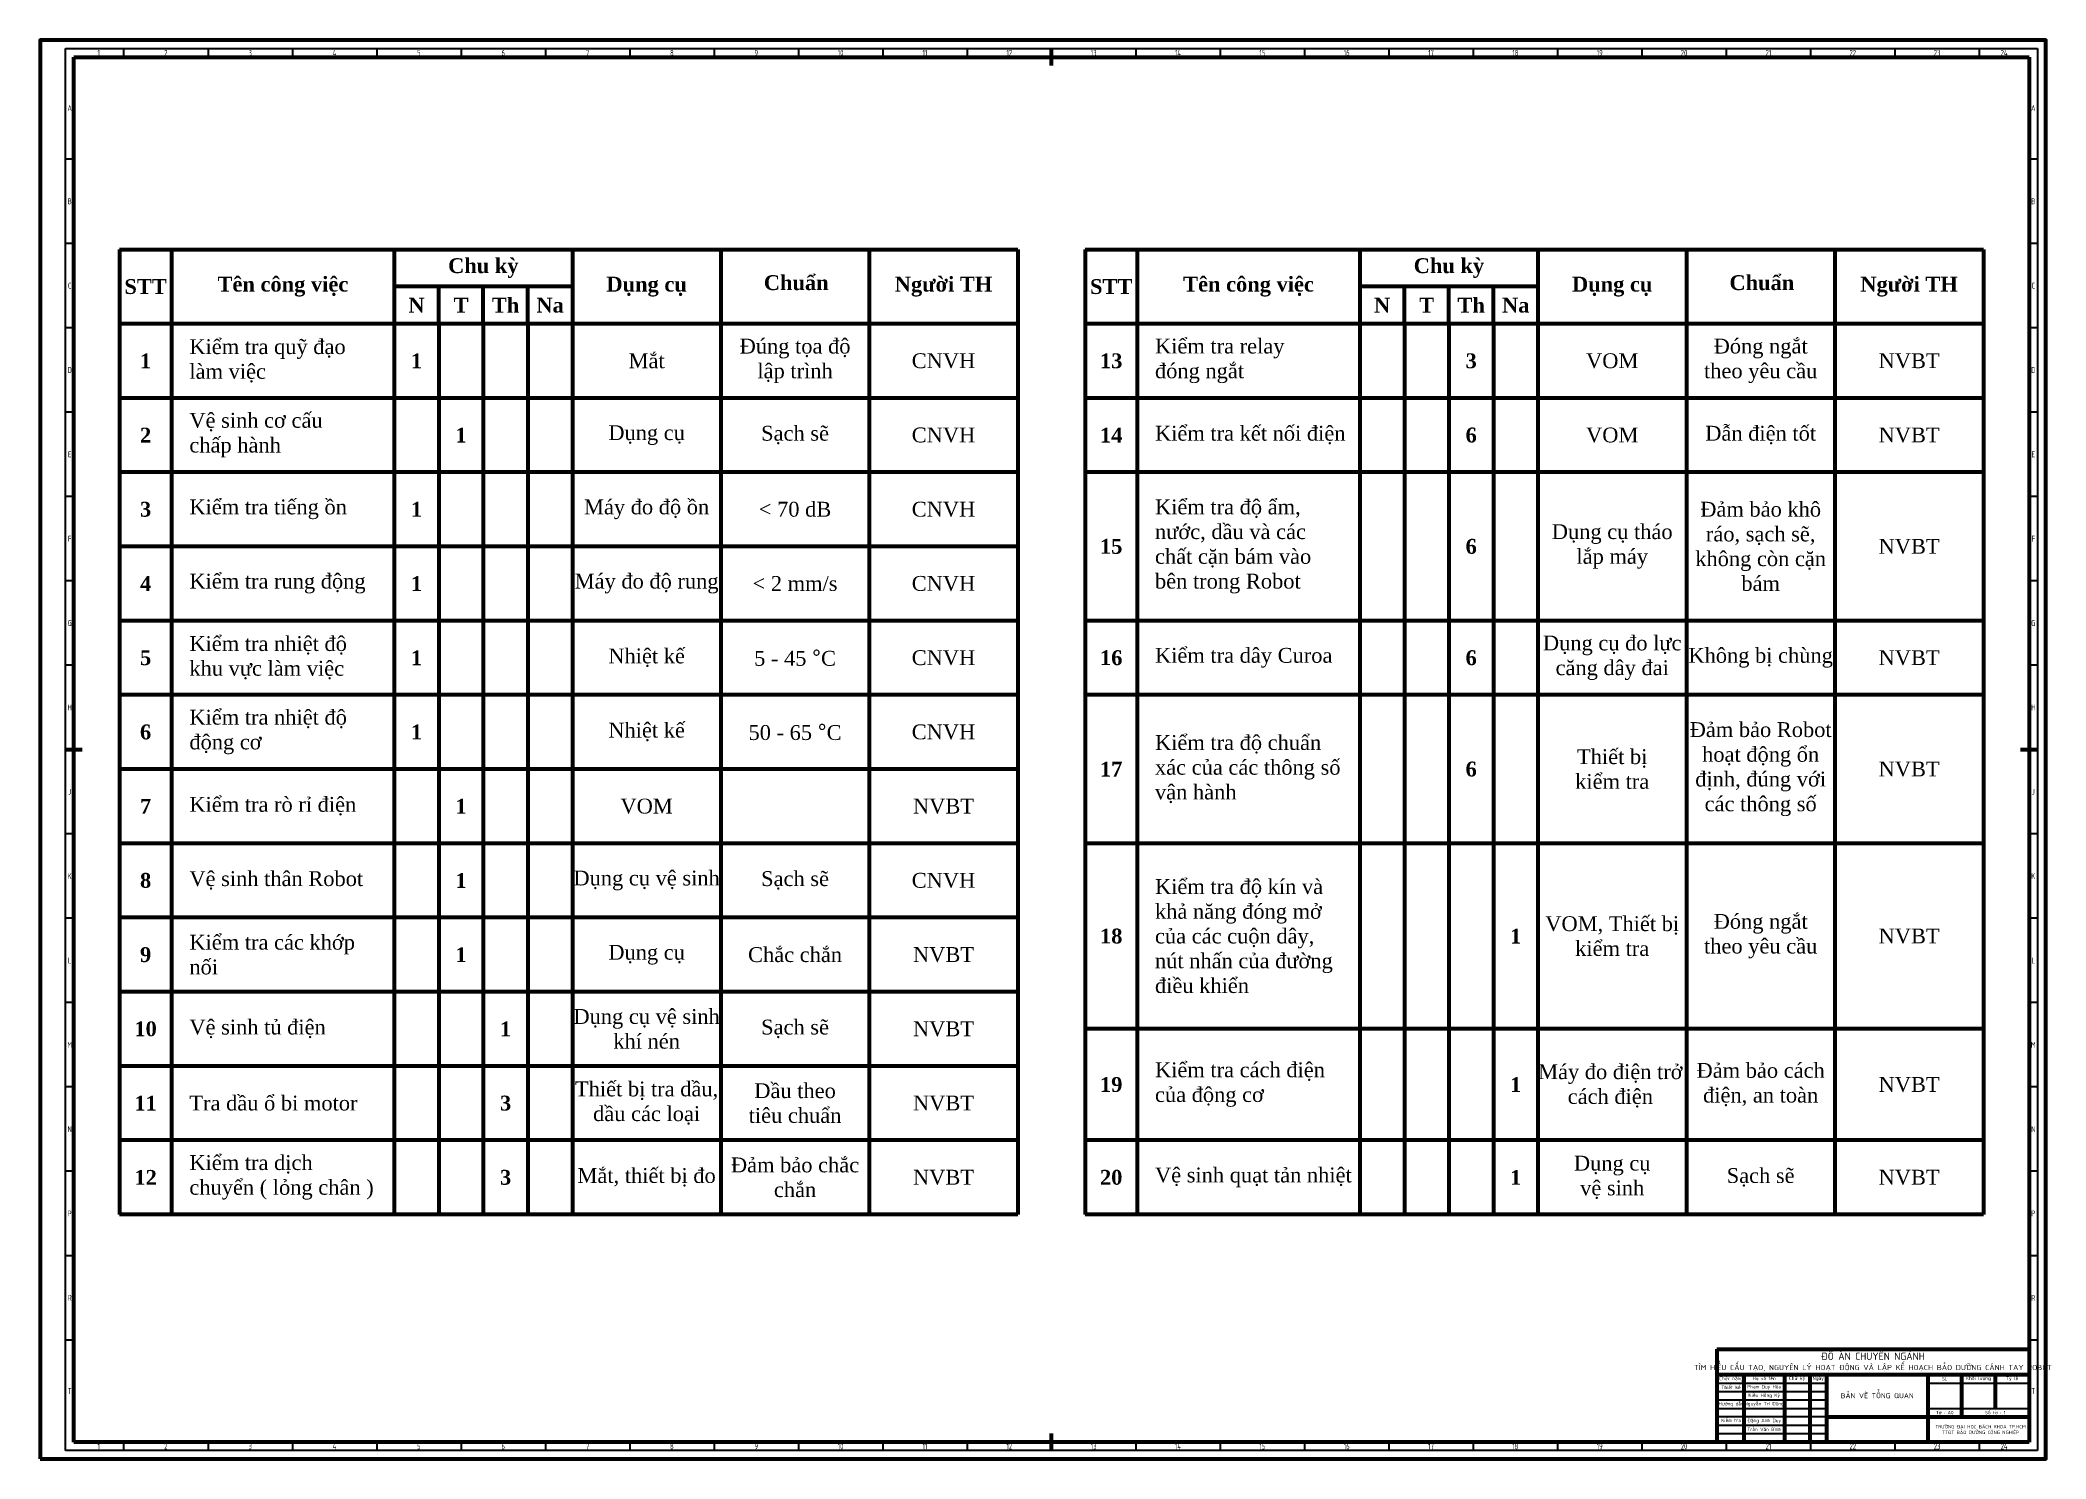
# Model space of a CAD drawing. Header units: millimetres. Extents: x -419 to 9215, y 1224 to 3301.
# Drawn here: x 8026 to 9215, y 1224 to 2065 of the extents above; entities that cross this region are included whole.
import ezdxf

# ---------------------------------------------------------------- set-up
doc = ezdxf.new("R2010")
doc.units = ezdxf.units.MM
for name, color, linetype, lineweight in [('0.7mm', 7, 'Continuous', 70), ('Chu', 241, 'Continuous', 35), ('d', 7, 'Continuous', 35), ('Net 0.35', 20, 'Continuous', 35), ('Net 0.7', 7, 'Continuous', 70)]:
    doc.layers.add(name, color=color, linetype=linetype, lineweight=lineweight)
doc.styles.add('SLDTEXTSTYLE1', font='TXT', dxfattribs={"width": 0.7})
doc.styles.get("Standard").update_dxf_attribs({"font": 'arial.ttf'})

msp = doc.modelspace()

# ---------------------------------------------------------------- texts
at = {"layer": '0.7mm', "char_height": 8.8, "attachment_point": 5}
for s, insert in [('{\\fTimes New Roman|b1|i0|c0|p18;Chu kỳ}', (8289, 1930.1)), ('{\\fTimes New Roman|b1|i0|c0|p18;Chuẩn}', (8474.5, 1921.4)), ('{\\fTimes New Roman|b1|i0|c0|p18;Chu kỳ}', (8861.4, 1930.1)), ('{\\fTimes New Roman|b1|i0|c0|p18;Chuẩn}', (9046.9, 1921.4)), ('{\\fTimes New Roman|b1|i0|c0|p18;STT}', (8088.8, 1919.1)), ('{\\fTimes New Roman|b1|i0|c0|p18;Tên công việc}', (8170.2, 1919.1)), ('{\\fTimes New Roman|b1|i0|c0|p18;Dụng cụ}', (8385.8, 1919.1)), ('{\\fTimes New Roman|b1|i0|c0|p18;Người TH}', (8561.8, 1919.1)), ('{\\fTimes New Roman|b1|i0|c0|p18;STT}', (8661.2, 1919.1)), ('{\\fTimes New Roman|b1|i0|c0|p18;Tên công việc}', (8742.6, 1919.1)), ('{\\fTimes New Roman|b1|i0|c0|p18;Dụng cụ}', (8958.2, 1919.1)), ('{\\fTimes New Roman|b1|i0|c0|p18;Người TH}', (9134.2, 1919.1)), ('{\\fTimes New Roman|b1|i0|c0|p18;N}', (8249.4, 1908.1)), ('{\\fTimes New Roman|b1|i0|c0|p18;T}', (8275.8, 1908.1)), ('{\\fTimes New Roman|b1|i0|c0|p18;Th}', (8302.2, 1908.1)), ('{\\fTimes New Roman|b1|i0|c0|p18;Na}', (8328.6, 1908.1)), ('{\\fTimes New Roman|b1|i0|c0|p18;N}', (8821.8, 1908.1)), ('{\\fTimes New Roman|b1|i0|c0|p18;T}', (8848.2, 1908.1)), ('{\\fTimes New Roman|b1|i0|c0|p18;Th}', (8874.6, 1908.1)), ('{\\fTimes New Roman|b1|i0|c0|p18;Na}', (8901, 1908.1)), ('{\\fTimes New Roman|b1|i0|c0|p18;1}', (8088.8, 1875.1)), ('\\pxql;{\\fTimes New Roman|b0|i0|c0|p18;Kiểm tra quỹ đạo làm việc}', (8170.2, 1875.1)), ('{\\fTimes New Roman|b1|i0|c0|p18;1}', (8249.4, 1875.1)), ('{\\fTimes New Roman|b0|i0|c0|p18;Mắt}', (8385.8, 1875.1)), ('{\\fTimes New Roman|b0|i0|c0|p18;Đúng tọa độ\\Plập trình}', (8473.8, 1875.1)), ('{\\fTimes New Roman|b0|i0|c0|p18;CNVH}', (8561.8, 1875.1)), ('{\\fTimes New Roman|b1|i0|c0|p18;13}', (8661.2, 1875.1)), ('\\pxql;{\\fTimes New Roman|b0|i0|c0|p18;Kiểm tra relay \\Pđóng ngắt}', (8742.6, 1875.1)), ('{\\fTimes New Roman|b1|i0|c0|p18;3}', (8874.6, 1875.1)), ('{\\fTimes New Roman|b0|i0|c0|p18;VOM}', (8958.2, 1875.1)), ('{\\fTimes New Roman|b0|i0|c0|p18;Đóng ngắt\\Ptheo yêu cầu}', (9046.2, 1875.1)), ('{\\fTimes New Roman|b0|i0|c0|p18;NVBT}', (9134.2, 1875.1)), ('\\pxql;{\\fTimes New Roman|b0|i0|c0|p18;Vệ sinh cơ cấu \\Pchấp hành}', (8170.2, 1831.1)), ('{\\fTimes New Roman|b1|i0|c0|p18;2}', (8088.8, 1831.1)), ('{\\fTimes New Roman|b1|i0|c0|p18;1}', (8275.8, 1831.1)), ('{\\fTimes New Roman|b0|i0|c0|p18;Dụng cụ}', (8385.8, 1831.1)), ('{\\fTimes New Roman|b0|i0|c0|p18;Sạch sẽ}', (8473.8, 1831.1)), ('{\\fTimes New Roman|b0|i0|c0|p18;CNVH}', (8561.8, 1831.1)), ('{\\fTimes New Roman|b1|i0|c0|p18;14}', (8661.2, 1831.1)), ('\\pxql;{\\fTimes New Roman|b0|i0|c0|p18;Kiểm tra kết nối điện}', (8742.6, 1831.1)), ('{\\fTimes New Roman|b1|i0|c0|p18;6}', (8874.6, 1831.1)), ('{\\fTimes New Roman|b0|i0|c0|p18;VOM}', (8958.2, 1831.1)), ('{\\fTimes New Roman|b0|i0|c0|p18;Dẫn điện tốt}', (9046.2, 1831.1)), ('{\\fTimes New Roman|b0|i0|c0|p18;NVBT}', (9134.2, 1831.1)), ('{\\fTimes New Roman|b1|i0|c0|p18;3}', (8088.8, 1787.1)), ('\\pxql;{\\fTimes New Roman|b0|i0|c0|p18;Kiểm tra tiếng ồn}', (8170.2, 1787.1)), ('{\\fTimes New Roman|b1|i0|c0|p18;1}', (8249.4, 1787.1)), ('{\\fTimes New Roman|b0|i0|c0|p18;Máy đo độ ồn}', (8385.8, 1787.1)), ('{\\fTimes New Roman|b0|i0|c0|p18;< 70 dB}', (8473.8, 1787.1)), ('{\\fTimes New Roman|b0|i0|c0|p18;CNVH}', (8561.8, 1787.1)), ('\\pxql;{\\fTimes New Roman|b0|i0|c0|p18;Kiểm tra độ ẩm, nước, dầu và các chất cặn bám vào bên trong Robot}', (8742.6, 1765.1)), ('{\\fTimes New Roman|b0|i0|c0|p18;Đảm bảo khô\\Práo, sạch sẽ,\\Pkhông còn cặn\\Pbám}', (9046.2, 1765.1)), ('{\\fTimes New Roman|b0|i0|c0|p18;Dụng cụ tháo\\Plắp máy}', (8958.2, 1765.1)), ('{\\fTimes New Roman|b1|i0|c0|p18;15}', (8661.2, 1765.1)), ('{\\fTimes New Roman|b1|i0|c0|p18;6}', (8874.6, 1765.1)), ('{\\fTimes New Roman|b0|i0|c0|p18;NVBT}', (9134.2, 1765.1)), ('\\pxql;{\\fTimes New Roman|b0|i0|c0|p18;Kiểm tra rung động}', (8170.2, 1743.1)), ('{\\fTimes New Roman|b0|i0|c0|p18;Máy đo độ rung}', (8385.8, 1743.1)), ('{\\fTimes New Roman|b1|i0|c0|p18;4}', (8088.8, 1743.1)), ('{\\fTimes New Roman|b1|i0|c0|p18;1}', (8249.4, 1743.1)), ('{\\fTimes New Roman|b0|i0|c0|p18;< 2 mm/s}', (8473.8, 1743.1)), ('{\\fTimes New Roman|b0|i0|c0|p18;CNVH}', (8561.8, 1743.1)), ('\\pxql;{\\fTimes New Roman|b0|i0|c0|p18;Kiểm tra nhiệt độ\\Pkhu vực làm việc}', (8170.2, 1699.1)), ('{\\fTimes New Roman|b0|i0|c0|p18;Dụng cụ đo lực\\Pcăng dây đai}', (8958.2, 1699.1)), ('{\\fTimes New Roman|b1|i0|c0|p18;5}', (8088.8, 1699.1)), ('{\\fTimes New Roman|b1|i0|c0|p18;1}', (8249.4, 1699.1)), ('{\\fTimes New Roman|b0|i0|c0|p18;Nhiệt kế}', (8385.8, 1699.1)), ('{\\fTimes New Roman|b0|i0|c0|p18;5 - 45 \\fArial|b0|i0|c0|p34;\\H1.08333x;°\\fTimes New Roman|b0|i0|c0|p18;\\H0.92308x;C}', (8473.8, 1699.1)), ('{\\fTimes New Roman|b0|i0|c0|p18;CNVH}', (8561.8, 1699.1)), ('{\\fTimes New Roman|b1|i0|c0|p18;16}', (8661.2, 1699.1)), ('\\pxql;{\\fTimes New Roman|b0|i0|c0|p18;Kiểm tra dây Curoa}', (8742.6, 1699.1)), ('{\\fTimes New Roman|b1|i0|c0|p18;6}', (8874.6, 1699.1)), ('{\\fTimes New Roman|b0|i0|c0|p18;Không bị chùng}', (9046.2, 1699.1)), ('{\\fTimes New Roman|b0|i0|c0|p18;NVBT}', (9134.2, 1699.1)), ('\\pxql;{\\fTimes New Roman|b0|i0|c0|p18;Kiểm tra nhiệt độ\\Pđộng cơ}', (8170.2, 1655.1)), ('{\\fTimes New Roman|b1|i0|c0|p18;6}', (8088.8, 1655.1)), ('{\\fTimes New Roman|b1|i0|c0|p18;1}', (8249.4, 1655.1)), ('{\\fTimes New Roman|b0|i0|c0|p18;Nhiệt kế}', (8385.8, 1655.1)), ('{\\fTimes New Roman|b0|i0|c0|p18;50 - 65 \\fArial|b0|i0|c0|p34;\\H1.08333x;°\\fTimes New Roman|b0|i0|c0|p18;\\H0.92308x;C}', (8473.8, 1655.1)), ('{\\fTimes New Roman|b0|i0|c0|p18;CNVH}', (8561.8, 1655.1)), ('\\pxql;{\\fTimes New Roman|b0|i0|c0|p18;Kiểm tra độ chuẩn xác của các thông số vận hành}', (8742.6, 1633.1)), ('{\\fTimes New Roman|b0|i0|c0|p18;Đảm bảo Robot\\Phoạt động ổn\\Pđịnh, đúng với\\Pcác thông số}', (9046.2, 1633.1)), ('{\\fTimes New Roman|b0|i0|c0|p18;Thiết bị \\Pkiểm tra}', (8958.2, 1633.1)), ('{\\fTimes New Roman|b1|i0|c0|p18;17}', (8661.2, 1633.1)), ('{\\fTimes New Roman|b1|i0|c0|p18;6}', (8874.6, 1633.1)), ('{\\fTimes New Roman|b0|i0|c0|p18;NVBT}', (9134.2, 1633.1)), ('\\pxql;{\\fTimes New Roman|b0|i0|c0|p18;Kiểm tra rò rỉ điện}', (8170.2, 1611.1)), ('{\\fTimes New Roman|b1|i0|c0|p18;7}', (8088.8, 1611.1)), ('{\\fTimes New Roman|b1|i0|c0|p18;1}', (8275.8, 1611.1)), ('{\\fTimes New Roman|b0|i0|c0|p18;VOM}', (8385.8, 1611.1)), ('{\\fTimes New Roman|b0|i0|c0|p18;NVBT}', (8561.8, 1611.1)), ('{\\fTimes New Roman|b1|i0|c0|p18;8}', (8088.8, 1567.1)), ('\\pxql;{\\fTimes New Roman|b0|i0|c0|p18;Vệ sinh thân Robot}', (8170.2, 1567.1)), ('{\\fTimes New Roman|b1|i0|c0|p18;1}', (8275.8, 1567.1)), ('{\\fTimes New Roman|b0|i0|c0|p18;Dụng cụ vệ sinh}', (8385.8, 1567.1)), ('{\\fTimes New Roman|b0|i0|c0|p18;Sạch sẽ}', (8473.8, 1567.1)), ('{\\fTimes New Roman|b0|i0|c0|p18;CNVH}', (8561.8, 1567.1)), ('\\pxql;{\\fTimes New Roman|b0|i0|c0|p18;Kiểm tra độ kín và khả năng đóng mở của các cuộn dây, nút nhấn của đường điều khiển}', (8742.6, 1534.1)), ('{\\fTimes New Roman|b0|i0|c0|p18;VOM, Thiết bị \\Pkiểm tra}', (8958.2, 1534.1)), ('{\\fTimes New Roman|b0|i0|c0|p18;Đóng ngắt\\Ptheo yêu cầu}', (9046.2, 1534.1)), ('\\pxql;{\\fTimes New Roman|b0|i0|c0|p18;Kiểm tra các khớp nối}', (8170.2, 1523.1)), ('{\\fTimes New Roman|b1|i0|c0|p18;18}', (8661.2, 1534.1)), ('{\\fTimes New Roman|b1|i0|c0|p18;1}', (8901, 1534.1)), ('{\\fTimes New Roman|b0|i0|c0|p18;NVBT}', (9134.2, 1534.1)), ('{\\fTimes New Roman|b1|i0|c0|p18;9}', (8088.8, 1523.1)), ('{\\fTimes New Roman|b1|i0|c0|p18;1}', (8275.8, 1523.1)), ('{\\fTimes New Roman|b0|i0|c0|p18;Dụng cụ}', (8385.8, 1523.1)), ('{\\fTimes New Roman|b0|i0|c0|p18;Chắc chắn}', (8473.8, 1523.1)), ('{\\fTimes New Roman|b0|i0|c0|p18;NVBT}', (8561.8, 1523.1)), ('{\\fTimes New Roman|b0|i0|c0|p18;Dụng cụ vệ sinh\\Pkhí nén}', (8385.8, 1479.1)), ('{\\fTimes New Roman|b1|i0|c0|p18;10}', (8088.8, 1479.1)), ('\\pxql;{\\fTimes New Roman|b0|i0|c0|p18;Vệ sinh tủ điện}', (8170.2, 1479.1)), ('{\\fTimes New Roman|b1|i0|c0|p18;1}', (8302.2, 1479.1)), ('{\\fTimes New Roman|b0|i0|c0|p18;Sạch sẽ}', (8473.8, 1479.1)), ('{\\fTimes New Roman|b0|i0|c0|p18;NVBT}', (8561.8, 1479.1)), ('{\\fTimes New Roman|b1|i0|c0|p18;19}', (8661.2, 1446.1)), ('\\pxql;{\\fTimes New Roman|b0|i0|c0|p18;Kiểm tra cách điện của động cơ}', (8742.6, 1446.1)), ('{\\fTimes New Roman|b0|i0|c0|p18;Máy đo điện trở\\Pcách điện}', (8957.1, 1445.3)), ('{\\fTimes New Roman|b0|i0|c0|p18;Đảm bảo cách\\Pđiện, an toàn}', (9046.2, 1446.1)), ('{\\fTimes New Roman|b1|i0|c0|p18;11}', (8088.8, 1435.1)), ('\\pxql;{\\fTimes New Roman|b0|i0|c0|p18;Tra dầu ổ bi motor}', (8170.2, 1435.1)), ('{\\fTimes New Roman|b1|i0|c0|p18;3}', (8302.2, 1435.1)), ('{\\fTimes New Roman|b0|i0|c0|p18;Thiết bị tra dầu,\\Pdầu các loại}', (8385.8, 1435.1)), ('{\\fTimes New Roman|b0|i0|c0|p18;Dầu theo \\Ptiêu chuẩn}', (8473.8, 1435.1)), ('{\\fTimes New Roman|b0|i0|c0|p18;NVBT}', (8561.8, 1435.1)), ('{\\fTimes New Roman|b1|i0|c0|p18;1}', (8901, 1446.1)), ('{\\fTimes New Roman|b0|i0|c0|p18;NVBT}', (9134.2, 1446.1)), ('\\pxql;{\\fTimes New Roman|b0|i0|c0|p18;Kiểm tra dịch chuyển ( lỏng chân )}', (8170.2, 1391.1)), ('{\\fTimes New Roman|b0|i0|c0|p18;Đảm bảo chắc\\Pchắn}', (8473.8, 1391.1)), ('{\\fTimes New Roman|b0|i0|c0|p18;Dụng cụ \\Pvệ sinh}', (8958.2, 1391.1)), ('{\\fTimes New Roman|b1|i0|c0|p18;12}', (8088.8, 1391.1)), ('{\\fTimes New Roman|b1|i0|c0|p18;3}', (8302.2, 1391.1)), ('{\\fTimes New Roman|b0|i0|c0|p18;Mắt, thiết bị đo}', (8385.8, 1391.1)), ('{\\fTimes New Roman|b0|i0|c0|p18;NVBT}', (8561.8, 1391.1)), ('{\\fTimes New Roman|b1|i0|c0|p18;20}', (8661.2, 1391.1)), ('\\pxql;{\\fTimes New Roman|b0|i0|c0|p18;Vệ sinh quạt tản nhiệt}', (8742.6, 1391.1)), ('{\\fTimes New Roman|b1|i0|c0|p18;1}', (8901, 1391.1)), ('{\\fTimes New Roman|b0|i0|c0|p18;Sạch sẽ}', (9046.2, 1391.1)), ('{\\fTimes New Roman|b0|i0|c0|p18;NVBT}', (9134.2, 1391.1))]:
    msp.add_mtext_dynamic_manual_height_columns(s, width=110.885, gutter_width=17.6, heights=[0], dxfattribs=dict(at, insert=insert))
at = {"layer": 'Chu', "char_height": 3.5, "attachment_point": 5, "style": 'SLDTEXTSTYLE1'}
for s, insert in [('{\\fTCVN 7284|b0|i0|c0|p34;1}', (8061, 2057.7)), ('{\\fTCVN 7284|b0|i0|c0|p34;2}', (8100.8, 2057.7)), ('{\\fTCVN 7284|b0|i0|c0|p34;3}', (8150.8, 2057.7)), ('{\\fTCVN 7284|b0|i0|c0|p34;4}', (8200.8, 2057.7)), ('{\\fTCVN 7284|b0|i0|c0|p34;5}', (8250.8, 2057.7)), ('{\\fTCVN 7284|b0|i0|c0|p34;6}', (8300.8, 2057.7)), ('{\\fTCVN 7284|b0|i0|c0|p34;7}', (8350.8, 2057.7)), ('{\\fTCVN 7284|b0|i0|c0|p34;8}', (8400.8, 2057.7)), ('{\\fTCVN 7284|b0|i0|c0|p34;9}', (8450.8, 2057.7)), ('{\\fTCVN 7284|b0|i0|c0|p34;10}', (8500.8, 2057.7)), ('{\\fTCVN 7284|b0|i0|c0|p34;11}', (8550.8, 2057.7)), ('{\\fTCVN 7284|b0|i0|c0|p34;12}', (8600.8, 2057.7)), ('{\\fTCVN 7284|b0|i0|c0|p34;13}', (8650.8, 2057.7)), ('{\\fTCVN 7284|b0|i0|c0|p34;14}', (8700.8, 2057.7)), ('{\\fTCVN 7284|b0|i0|c0|p34;15}', (8750.8, 2057.7)), ('{\\fTCVN 7284|b0|i0|c0|p34;16}', (8800.8, 2057.7)), ('{\\fTCVN 7284|b0|i0|c0|p34;17}', (8850.8, 2057.7)), ('{\\fTCVN 7284|b0|i0|c0|p34;18}', (8900.8, 2057.7)), ('{\\fTCVN 7284|b0|i0|c0|p34;19}', (8950.8, 2057.7)), ('{\\fTCVN 7284|b0|i0|c0|p34;20}', (9000.8, 2057.7)), ('{\\fTCVN 7284|b0|i0|c0|p34;21}', (9050.8, 2057.7)), ('{\\fTCVN 7284|b0|i0|c0|p34;22}', (9100.8, 2057.7)), ('{\\fTCVN 7284|b0|i0|c0|p34;23}', (9150.8, 2057.7)), ('{\\fTCVN 7284|b0|i0|c0|p34;24}', (9190.5, 2057.7)), ('{\\fTCVN 7284|b0|i0|c0|p34;A}', (8043.8, 2025)), ('{\\fTCVN 7284|b0|i0|c0|p34;A}', (9207.8, 2025)), ('{\\fTCVN 7284|b0|i0|c0|p34;B}', (8043.8, 1969.7)), ('{\\fTCVN 7284|b0|i0|c0|p34;B}', (9207.8, 1969.7)), ('{\\fTCVN 7284|b0|i0|c0|p34;C}', (8043.8, 1919.7)), ('{\\fTCVN 7284|b0|i0|c0|p34;C}', (9207.8, 1919.7)), ('{\\fTCVN 7284|b0|i0|c0|p34;D}', (8043.8, 1869.7)), ('{\\fTCVN 7284|b0|i0|c0|p34;D}', (9207.8, 1869.7)), ('{\\fTCVN 7284|b0|i0|c0|p34;E}', (8043.8, 1819.7)), ('{\\fTCVN 7284|b0|i0|c0|p34;E}', (9207.8, 1819.7)), ('{\\fTCVN 7284|b0|i0|c0|p34;F}', (8043.8, 1769.7)), ('{\\fTCVN 7284|b0|i0|c0|p34;F}', (9207.8, 1769.7)), ('{\\fTCVN 7284|b0|i0|c0|p34;G}', (8043.8, 1719.7)), ('{\\fTCVN 7284|b0|i0|c0|p34;G}', (9207.8, 1719.7)), ('{\\fTCVN 7284|b0|i0|c0|p34;H}', (8043.8, 1669.7)), ('{\\fTCVN 7284|b0|i0|c0|p34;H}', (9207.8, 1669.7)), ('{\\fTCVN 7284|b0|i0|c0|p34;J}', (8043.8, 1619.7)), ('{\\fTCVN 7284|b0|i0|c0|p34;J}', (9207.8, 1619.7)), ('{\\fTCVN 7284|b0|i0|c0|p34;K}', (8043.8, 1569.7)), ('{\\fTCVN 7284|b0|i0|c0|p34;K}', (9207.8, 1569.7)), ('{\\fTCVN 7284|b0|i0|c0|p34;L}', (8043.8, 1519.7)), ('{\\fTCVN 7284|b0|i0|c0|p34;L}', (9207.8, 1519.7)), ('{\\fTCVN 7284|b0|i0|c0|p34;M}', (8043.8, 1469.7)), ('{\\fTCVN 7284|b0|i0|c0|p34;M}', (9207.8, 1469.7)), ('{\\fTCVN 7284|b0|i0|c0|p34;N}', (8043.8, 1419.7)), ('{\\fTCVN 7284|b0|i0|c0|p34;N}', (9207.8, 1419.7)), ('{\\fTCVN 7284|b0|i0|c0|p34;P}', (8043.8, 1369.7)), ('{\\fTCVN 7284|b0|i0|c0|p34;P}', (9207.8, 1369.7)), ('{\\fTCVN 7284|b0|i0|c0|p34;R}', (8043.8, 1319.7)), ('{\\fTCVN 7284|b0|i0|c0|p34;R}', (9207.8, 1319.7)), ('{\\fTCVN 7284|b0|i0|c0|p34;T}', (8043.8, 1264.5)), ('{\\fTCVN 7284|b0|i0|c0|p34;T}', (9207.8, 1264.5)), ('{\\fTCVN 7284|b0|i0|c0|p34;1}', (8061, 1231.7)), ('{\\fTCVN 7284|b0|i0|c0|p34;2}', (8100.8, 1231.7)), ('{\\fTCVN 7284|b0|i0|c0|p34;3}', (8150.8, 1231.7)), ('{\\fTCVN 7284|b0|i0|c0|p34;4}', (8200.8, 1231.7)), ('{\\fTCVN 7284|b0|i0|c0|p34;5}', (8250.8, 1231.7)), ('{\\fTCVN 7284|b0|i0|c0|p34;6}', (8300.8, 1231.7)), ('{\\fTCVN 7284|b0|i0|c0|p34;7}', (8350.8, 1231.7)), ('{\\fTCVN 7284|b0|i0|c0|p34;8}', (8400.8, 1231.7)), ('{\\fTCVN 7284|b0|i0|c0|p34;9}', (8450.8, 1231.7)), ('{\\fTCVN 7284|b0|i0|c0|p34;10}', (8500.8, 1231.7)), ('{\\fTCVN 7284|b0|i0|c0|p34;11}', (8550.8, 1231.7)), ('{\\fTCVN 7284|b0|i0|c0|p34;12}', (8600.8, 1231.7)), ('{\\fTCVN 7284|b0|i0|c0|p34;13}', (8650.8, 1231.7)), ('{\\fTCVN 7284|b0|i0|c0|p34;14}', (8700.8, 1231.7)), ('{\\fTCVN 7284|b0|i0|c0|p34;15}', (8750.8, 1231.7)), ('{\\fTCVN 7284|b0|i0|c0|p34;16}', (8800.8, 1231.7)), ('{\\fTCVN 7284|b0|i0|c0|p34;17}', (8850.8, 1231.7)), ('{\\fTCVN 7284|b0|i0|c0|p34;18}', (8900.8, 1231.7)), ('{\\fTCVN 7284|b0|i0|c0|p34;19}', (8950.8, 1231.7)), ('{\\fTCVN 7284|b0|i0|c0|p34;20}', (9000.8, 1231.7)), ('{\\fTCVN 7284|b0|i0|c0|p34;21}', (9050.8, 1231.7)), ('{\\fTCVN 7284|b0|i0|c0|p34;22}', (9100.8, 1231.7)), ('{\\fTCVN 7284|b0|i0|c0|p34;23}', (9150.8, 1231.7)), ('{\\fTCVN 7284|b0|i0|c0|p34;24}', (9190.5, 1231.7))]:
    msp.add_mtext(s, dxfattribs=dict(at, insert=insert))
at = {"layer": 'Chu'}
for s, width, insert, char_height, attachment_point in [('{\\fTCVN 7284|b0|i0|c0|p34;\\H1x;ĐỒ ÁN CHUYÊN NGÀNH\\P\\H0.71429x;TÌM HIỂU CẤU TẠO, NGUYÊN LÝ HOẠT ĐỘNG VÀ LẬP KẾ HOẠCH BẢO DƯỠNG CÁNH TAY ROBOT}', 184.106, (9112.8, 1281.7), 4.375, 5), ('{\\fTCVN 7284|b0|i0|c0|p34;Chức năng}', 18.938, (9028.7, 1271.6), 2, 5), ('\\pxqc;{\\fTCVN 7284|b0|i0|c0|p34;Họ và tên}', 45.233, (9048.3, 1271.7), 2, 5), ('\\pxqc;{\\fTCVN 7284|b0|i0|c0|p34;Chữ ký}', 18.938, (9067.8, 1271.7), 2, 5), ('\\pxqc;{\\fTCVN 7284|b0|i0|c0|p34;Ngày}', 18.938, (9080.3, 1271.7), 2, 5), ('\\pxqc;{\\fTCVN 7284|b0|i0|c0|p34;SL}', 45.233, (9155.3, 1271.7), 2, 5), ('\\pxqc;{\\fTCVN 7284|b0|i0|c0|p34;Khối lượng}', 45.233, (9175.3, 1271.7), 2, 5), ('\\pxqc;{\\fTCVN 7284|b0|i0|c0|p34;Tỷ lệ}', 45.233, (9195.3, 1271.7), 2, 5), ('\\pxqc;{\\fTCVN 7284|b0|i0|c0|p34;Thiết kế}', 18.938, (9028.7, 1266.6), 2, 5), ('\\pxqc;{\\fTCVN 7284|b0|i0|c0|p34;Phạm Duy Hòa}', 45.233, (9048.3, 1266.7), 2, 5), ('\\pxqc;{\\fTCVN 7284|b0|i0|c0|p34;Kiều Hồng Kỷ}', 45.233, (9048.3, 1261.7), 2, 5), ('{\\fTCVN 7284|b0|i0|c0|p34;BẢN VẼ TỔNG QUAN}', 51.346, (9115.3, 1261.7), 3, 5), ('\\pxqc;{\\fTCVN 7284|b0|i0|c0|p34;Hướng dẫn}', 18.938, (9028.7, 1256.6), 2, 5), ('\\pxqc;{\\fTCVN 7284|b0|i0|c0|p34;Kiểm tra}', 18.938, (9019.2, 1247.1), 2, 4), ('\\pxqc;{\\fTCVN 7284|b0|i0|c0|p34;Nguyễn Trí Dũng}', 45.233, (9048.3, 1256.7), 2, 5), ('\\pxqc;{\\fTCVN 7284|b0|i0|c0|p34;Tờ : A0}', 45.233, (9155.3, 1251.7), 2, 5), ('\\pxqc;{\\fTCVN 7284|b0|i0|c0|p34;Số tờ : 1}', 45.233, (9185.3, 1251.7), 2, 5), ('\\pxqc;{\\fTCVN 7284|b0|i0|c0|p34;Đặng Anh Duy}', 45.233, (9048.3, 1246.7), 2, 5), ('\\pxqc;{\\fTCVN 7284|b0|i0|c0|p34;Trần Văn Bình}', 45.233, (9048.3, 1241.7), 2, 5), ('{\\fTCVN 7284|b0|i0|c0|p34;TRƯỜNG ĐẠI HỌC BÁCH KHOA TP.HCM\\PTTĐT BẢO DƯỠNG CÔNG NGHIỆP}', 73.353, (9176.5, 1241.4), 2, 5)]:
    msp.add_mtext_dynamic_manual_height_columns(s, width=width, gutter_width=156.6, heights=[0], dxfattribs=dict(at, insert=insert, char_height=char_height, attachment_point=attachment_point))

# ---------------------------------------------------------------- linework, layer by layer
at = {"layer": '0.7mm'}
for p, q in [((8073.4, 1941.1), (8073.4, 1369.1)), ((8073.4, 1941.1), (8073.4, 1897.1)), ((8073.4, 1941.1), (8553, 1941.1)), ((8104.2, 1941.1), (8104.2, 1369.1)), ((8236.2, 1941.1), (8236.2, 1369.1)), ((8341.8, 1941.1), (8341.8, 1369.1)), ((8341.8, 1941.1), (8429.8, 1941.1)), ((8429.8, 1941.1), (8429.8, 1369.1)), ((8429.8, 1941.1), (8517.8, 1941.1)), ((8517.8, 1941.1), (8517.8, 1369.1)), ((8517.8, 1941.1), (8605.8, 1941.1)), ((8605.8, 1941.1), (8605.8, 1369.1)), ((8645.8, 1941.1), (8645.8, 1369.1)), ((8645.8, 1941.1), (8645.8, 1897.1)), ((8645.8, 1941.1), (9125.4, 1941.1)), ((8676.6, 1941.1), (8676.6, 1369.1)), ((8808.6, 1941.1), (8808.6, 1369.1)), ((8914.2, 1941.1), (8914.2, 1369.1)), ((8914.2, 1941.1), (9002.2, 1941.1)), ((9002.2, 1941.1), (9002.2, 1369.1)), ((9002.2, 1941.1), (9090.2, 1941.1)), ((9090.2, 1941.1), (9090.2, 1369.1)), ((9090.2, 1941.1), (9178.2, 1941.1)), ((9178.2, 1941.1), (9178.2, 1369.1)), ((8341.8, 1919.1), (8236.2, 1919.1)), ((8262.6, 1897.1), (8262.6, 1919.1)), ((8289, 1897.1), (8289, 1919.1)), ((8315.4, 1897.1), (8315.4, 1919.1)), ((8914.2, 1919.1), (8808.6, 1919.1)), ((8835, 1897.1), (8835, 1919.1)), ((8861.4, 1897.1), (8861.4, 1919.1)), ((8887.8, 1897.1), (8887.8, 1919.1)), ((8605.8, 1897.1), (8073.4, 1897.1)), ((8262.6, 1897.1), (8262.6, 1369.1)), ((8289, 1897.1), (8289, 1369.1)), ((8315.4, 1897.1), (8315.4, 1369.1)), ((9178.2, 1897.1), (8645.8, 1897.1)), ((8835, 1897.1), (8835, 1369.1)), ((8861.4, 1897.1), (8861.4, 1369.1)), ((8887.8, 1897.1), (8887.8, 1369.1)), ((8605.8, 1853.1), (8073.4, 1853.1)), ((9178.2, 1853.1), (8645.8, 1853.1)), ((8605.8, 1809.1), (8073.4, 1809.1)), ((9178.2, 1809.1), (8645.8, 1809.1)), ((8605.8, 1765.1), (8073.4, 1765.1)), ((8605.8, 1721.1), (8073.4, 1721.1)), ((9178.2, 1721.1), (8645.8, 1721.1)), ((8605.8, 1677.1), (8073.4, 1677.1)), ((9178.2, 1677.1), (8645.8, 1677.1)), ((8605.8, 1633.1), (8073.4, 1633.1)), ((8605.8, 1589.1), (8073.4, 1589.1)), ((9178.2, 1589.1), (8645.8, 1589.1)), ((8605.8, 1545.1), (8073.4, 1545.1)), ((8605.8, 1501.1), (8073.4, 1501.1)), ((9178.2, 1479.1), (8645.8, 1479.1)), ((8605.8, 1457.1), (8073.4, 1457.1)), ((8605.8, 1413.1), (8073.4, 1413.1)), ((9178.2, 1413.1), (8645.8, 1413.1)), ((8605.8, 1369.1), (8073.4, 1369.1)), ((9178.2, 1369.1), (8645.8, 1369.1)), ((9020.3, 1289.2), (9205.3, 1289.2))]:
    msp.add_line(p, q, dxfattribs=at)
at = {"layer": 'd'}
msp.add_line((9205.3, 1234.2), (9205.3, 1346.2), dxfattribs=at)
at = {"layer": 'Net 0.35', "linetype": 'Continuous', "lineweight": 35}
for p, q in [((8041.3, 1229.2), (8041.3, 2060.2)), ((8041.3, 2060.2), (9210.3, 2060.2)), ((8075.8, 2060.2), (8075.8, 2055.2)), ((8125.8, 2060.2), (8125.8, 2055.2)), ((8175.8, 2060.2), (8175.8, 2055.2)), ((8225.8, 2060.2), (8225.8, 2055.2)), ((8275.8, 2060.2), (8275.8, 2055.2)), ((8325.8, 2060.2), (8325.8, 2055.2)), ((8375.8, 2060.2), (8375.8, 2055.2)), ((8425.8, 2060.2), (8425.8, 2055.2)), ((8475.8, 2060.2), (8475.8, 2055.2)), ((8525.8, 2060.2), (8525.8, 2055.2)), ((8575.8, 2060.2), (8575.8, 2055.2)), ((8675.8, 2060.2), (8675.8, 2055.2)), ((8725.8, 2060.2), (8725.8, 2055.2)), ((8775.8, 2060.2), (8775.8, 2055.2)), ((8825.8, 2060.2), (8825.8, 2055.2)), ((8875.8, 2060.2), (8875.8, 2055.2)), ((8925.8, 2060.2), (8925.8, 2055.2)), ((8975.8, 2060.2), (8975.8, 2055.2)), ((9025.8, 2060.2), (9025.8, 2055.2)), ((9075.8, 2060.2), (9075.8, 2055.2)), ((9125.8, 2060.2), (9125.8, 2055.2)), ((9175.8, 2060.2), (9175.8, 2055.2)), ((9210.3, 2060.2), (9210.3, 1229.2)), ((8046.3, 1994.7), (8041.3, 1994.7)), ((9210.3, 1994.7), (9205.3, 1994.7)), ((8046.3, 1944.7), (8041.3, 1944.7)), ((9210.3, 1944.7), (9205.3, 1944.7)), ((8046.3, 1894.7), (8041.3, 1894.7)), ((9210.3, 1894.7), (9205.3, 1894.7)), ((8046.3, 1844.7), (8041.3, 1844.7)), ((9210.3, 1844.7), (9205.3, 1844.7)), ((8046.3, 1794.7), (8041.3, 1794.7)), ((9210.3, 1794.7), (9205.3, 1794.7)), ((8046.3, 1744.7), (8041.3, 1744.7)), ((9210.3, 1744.7), (9205.3, 1744.7)), ((8046.3, 1694.7), (8041.3, 1694.7)), ((9210.3, 1694.7), (9205.3, 1694.7)), ((8046.3, 1594.7), (8041.3, 1594.7)), ((9210.3, 1594.7), (9205.3, 1594.7)), ((8046.3, 1544.7), (8041.3, 1544.7)), ((9210.3, 1544.7), (9205.3, 1544.7)), ((8046.3, 1494.7), (8041.3, 1494.7)), ((9210.3, 1494.7), (9205.3, 1494.7)), ((8046.3, 1444.7), (8041.3, 1444.7)), ((9210.3, 1444.7), (9205.3, 1444.7)), ((8046.3, 1394.7), (8041.3, 1394.7)), ((9210.3, 1394.7), (9205.3, 1394.7)), ((8046.3, 1344.7), (8041.3, 1344.7)), ((9210.3, 1344.7), (9205.3, 1344.7)), ((8046.3, 1294.7), (8041.3, 1294.7)), ((9210.3, 1294.7), (9205.3, 1294.7)), ((9210.3, 1229.2), (8041.3, 1229.2)), ((8075.8, 1234.2), (8075.8, 1229.2)), ((8125.8, 1234.2), (8125.8, 1229.2)), ((8175.8, 1234.2), (8175.8, 1229.2)), ((8225.8, 1234.2), (8225.8, 1229.2)), ((8275.8, 1234.2), (8275.8, 1229.2)), ((8325.8, 1234.2), (8325.8, 1229.2)), ((8375.8, 1234.2), (8375.8, 1229.2)), ((8425.8, 1234.2), (8425.8, 1229.2)), ((8475.8, 1234.2), (8475.8, 1229.2)), ((8525.8, 1234.2), (8525.8, 1229.2)), ((8575.8, 1234.2), (8575.8, 1229.2)), ((8675.8, 1234.2), (8675.8, 1229.2)), ((8725.8, 1234.2), (8725.8, 1229.2)), ((8775.8, 1234.2), (8775.8, 1229.2)), ((8825.8, 1234.2), (8825.8, 1229.2)), ((8875.8, 1234.2), (8875.8, 1229.2)), ((8925.8, 1234.2), (8925.8, 1229.2)), ((8975.8, 1234.2), (8975.8, 1229.2)), ((9025.8, 1234.2), (9025.8, 1229.2)), ((9075.8, 1234.2), (9075.8, 1229.2)), ((9125.8, 1234.2), (9125.8, 1229.2)), ((9175.8, 1234.2), (9175.8, 1229.2))]:
    msp.add_line(p, q, dxfattribs=at)
at = {"layer": 'Net 0.35'}
for p, q in [((9020.3, 1269.2), (9085.3, 1269.2)), ((9020.3, 1264.2), (9085.3, 1264.2)), ((9145.3, 1269.2), (9205.3, 1269.2)), ((9020.3, 1259.2), (9085.3, 1259.2)), ((9020.3, 1254.2), (9085.3, 1254.2)), ((9085.3, 1249.2), (9020.3, 1249.2)), ((9145.3, 1254.2), (9205.3, 1254.2)), ((9020.3, 1244.2), (9085.3, 1244.2)), ((9020.3, 1239.2), (9085.3, 1239.2))]:
    msp.add_line(p, q, dxfattribs=at)
at = {"layer": 'Net 0.7', "linetype": 'Continuous', "lineweight": 70}
for p, q in [((8625.8, 2050.2), (8625.8, 2060.2)), ((8046.3, 1234.2), (8046.3, 2055.2)), ((8046.3, 2055.2), (9205.3, 2055.2)), ((9205.3, 2055.2), (9205.3, 1234.2)), ((8041.3, 1644.7), (8051.3, 1644.7)), ((9200.3, 1644.7), (9210.3, 1644.7)), ((8625.8, 1229.2), (8625.8, 1239.2)), ((9205.3, 1234.2), (8046.3, 1234.2))]:
    msp.add_line(p, q, dxfattribs=at)
at = {"layer": 'Net 0.7'}
for p, q in [((9020.3, 1289.2), (9020.3, 1234.2)), ((9020.3, 1274.2), (9205.3, 1274.2)), ((9036.3, 1274.2), (9036.3, 1234.2)), ((9060.3, 1274.2), (9060.3, 1234.2)), ((9075.3, 1274.2), (9075.3, 1234.2)), ((9085.3, 1274.2), (9085.3, 1234.2)), ((9145.3, 1274.2), (9145.3, 1234.2)), ((9165.3, 1274.2), (9165.3, 1249.2)), ((9185.3, 1274.2), (9185.3, 1254.2)), ((9085.3, 1249.2), (9205.3, 1249.2))]:
    msp.add_line(p, q, dxfattribs=at)
msp.add_lwpolyline([(8026.3, 1224.2), (9215.3, 1224.2), (9215.3, 2065.2), (8026.3, 2065.2)], close=True, dxfattribs=at)

msp.set_redraw_order([(e.dxf.handle, doc.entitydb.next_handle()) for e in msp.query("TEXT MTEXT ATTDEF DIMENSION ARC_DIMENSION")])  # texts and dimensions are drawn at this point

doc.saveas('drawing.dxf')
